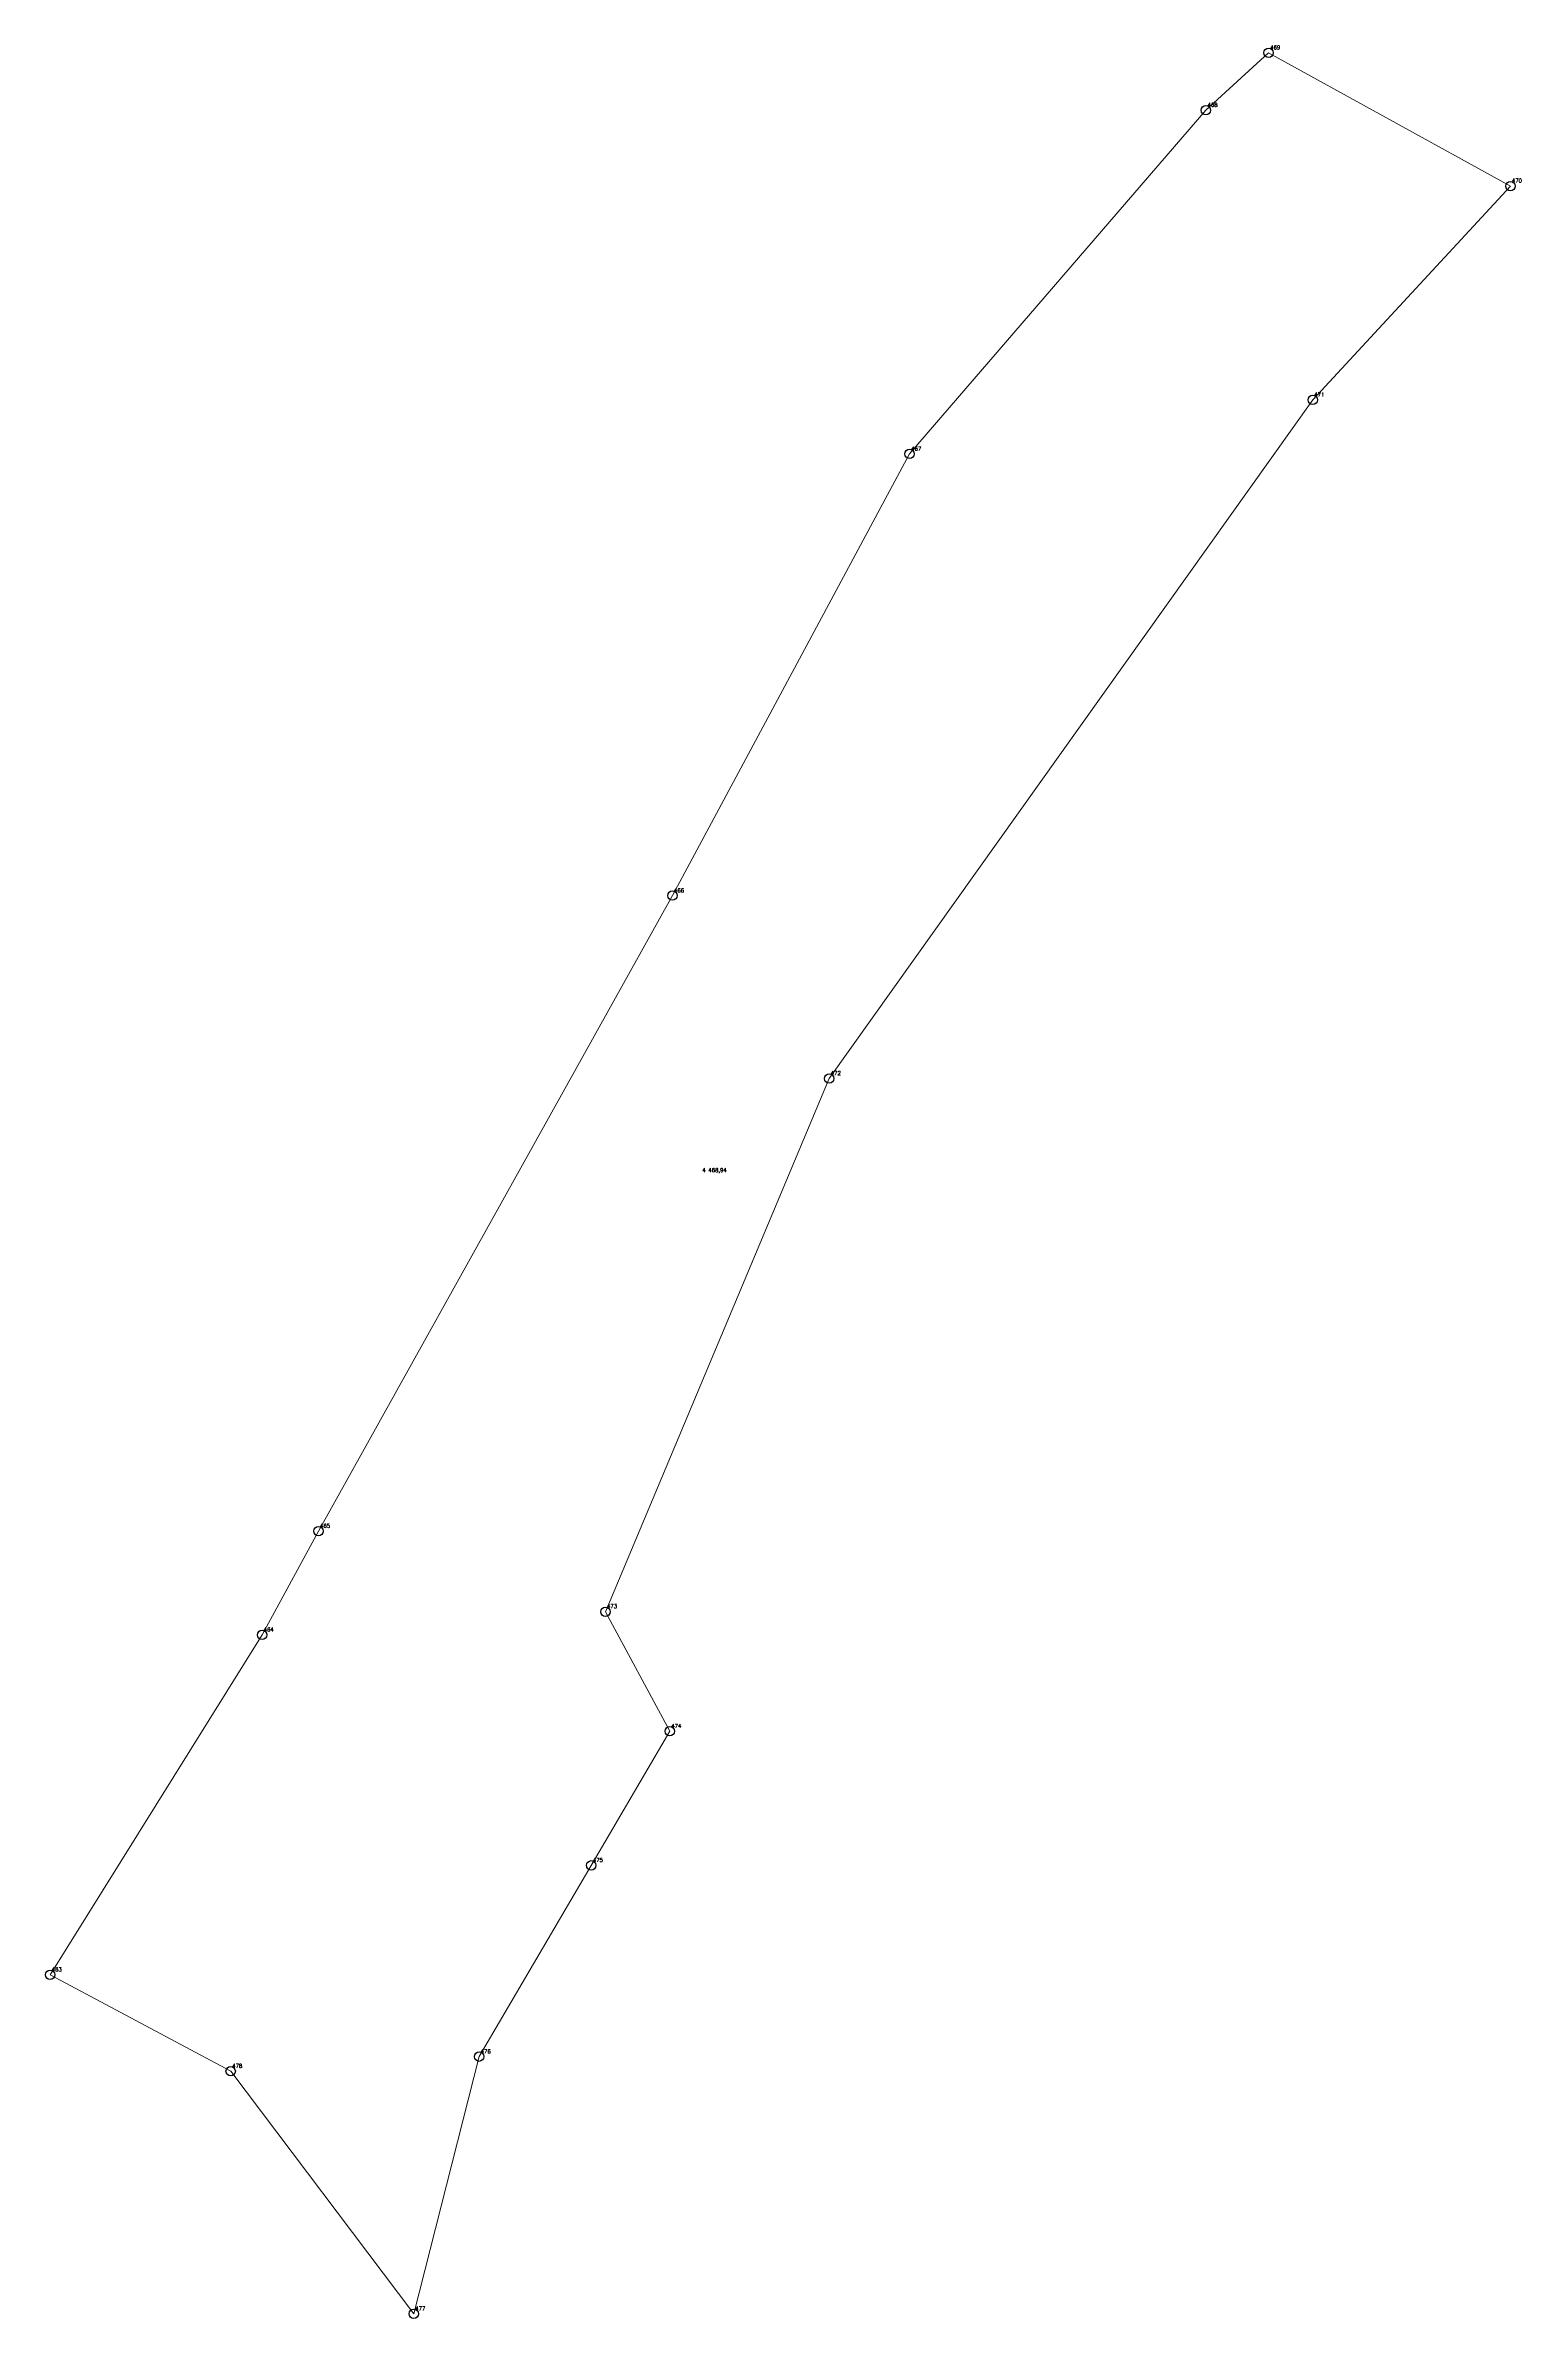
# Model space of a CAD drawing. Extents: x 1390702 to 1397851, y 355038 to 360644.
# Drawn here: x 1392841.5 to 1392959.4, y 356171.6 to 356353.2 of the extents above; entities that cross this region are included whole.
import ezdxf

# ---------------------------------------------------------------- set-up
doc = ezdxf.new("R2010")
doc.units = 0
doc.header["$PDMODE"] = 33
doc.header["$PDSIZE"] = 0.75
doc.layers.add('11 - фрагменты природного ландшафта', color=7, linetype='Continuous')
doc.styles.get("Standard").update_dxf_attribs({"font": 'simplex.shx'})

msp = doc.modelspace()

# ---------------------------------------------------------------- linework, layer by layer
at = {"layer": '11 - фрагменты природного ландшафта', "color": 7, "lineweight": 20}
msp.add_lwpolyline([(1392841.87, 356199.04), (1392858.8, 356226.19), (1392863.3, 356234.48), (1392891.58, 356285.24), (1392910.52, 356320.52), (1392934.19, 356347.98), (1392939.2, 356352.57), (1392958.52, 356341.92), (1392942.73, 356324.84), (1392904.1, 356270.63), (1392886.23, 356228.04), (1392891.36, 356218.49), (1392885.09, 356207.78), (1392876.14, 356192.5), (1392870.91, 356171.96), (1392856.29, 356191.33), (1392841.87, 356199.04)], close=True, dxfattribs=at)
at = {"layer": '11 - фрагменты природного ландшафта'}
for p in [(1392939.2, 356352.57), (1392934.19, 356347.98), (1392958.52, 356341.92), (1392942.73, 356324.84), (1392910.52, 356320.52), (1392891.58, 356285.24), (1392904.1, 356270.63), (1392863.3, 356234.48), (1392886.23, 356228.04), (1392858.8, 356226.19), (1392891.36, 356218.49), (1392885.09, 356207.78), (1392841.87, 356199.04), (1392856.29, 356191.33), (1392876.14, 356192.5), (1392870.91, 356171.96)]:
    msp.add_point(p, dxfattribs=at)

# ---------------------------------------------------------------- texts
at = {"layer": '11 - фрагменты природного ландшафта', "color": 7}
for s, p in [('469', (1392939.33, 356352.84)), ('468', (1392934.32, 356348.25)), ('470', (1392958.64, 356342.2)), ('471', (1392942.86, 356325.11)), ('467', (1392910.65, 356320.79)), ('466', (1392891.71, 356285.51)), ('472', (1392904.23, 356270.91)), ('4 468,94', (1392893.97, 356263.16)), ('465', (1392863.43, 356234.75)), ('473', (1392886.36, 356228.32)), ('464', (1392858.93, 356226.46)), ('474', (1392891.49, 356218.76)), ('475', (1392885.22, 356208.05)), ('463', (1392842, 356199.31)), ('478', (1392856.42, 356191.61)), ('476', (1392876.27, 356192.77)), ('477', (1392871.04, 356172.23))]:
    msp.add_text(s, height=0.311, dxfattribs=at).set_placement(p)

doc.saveas('drawing.dxf')
